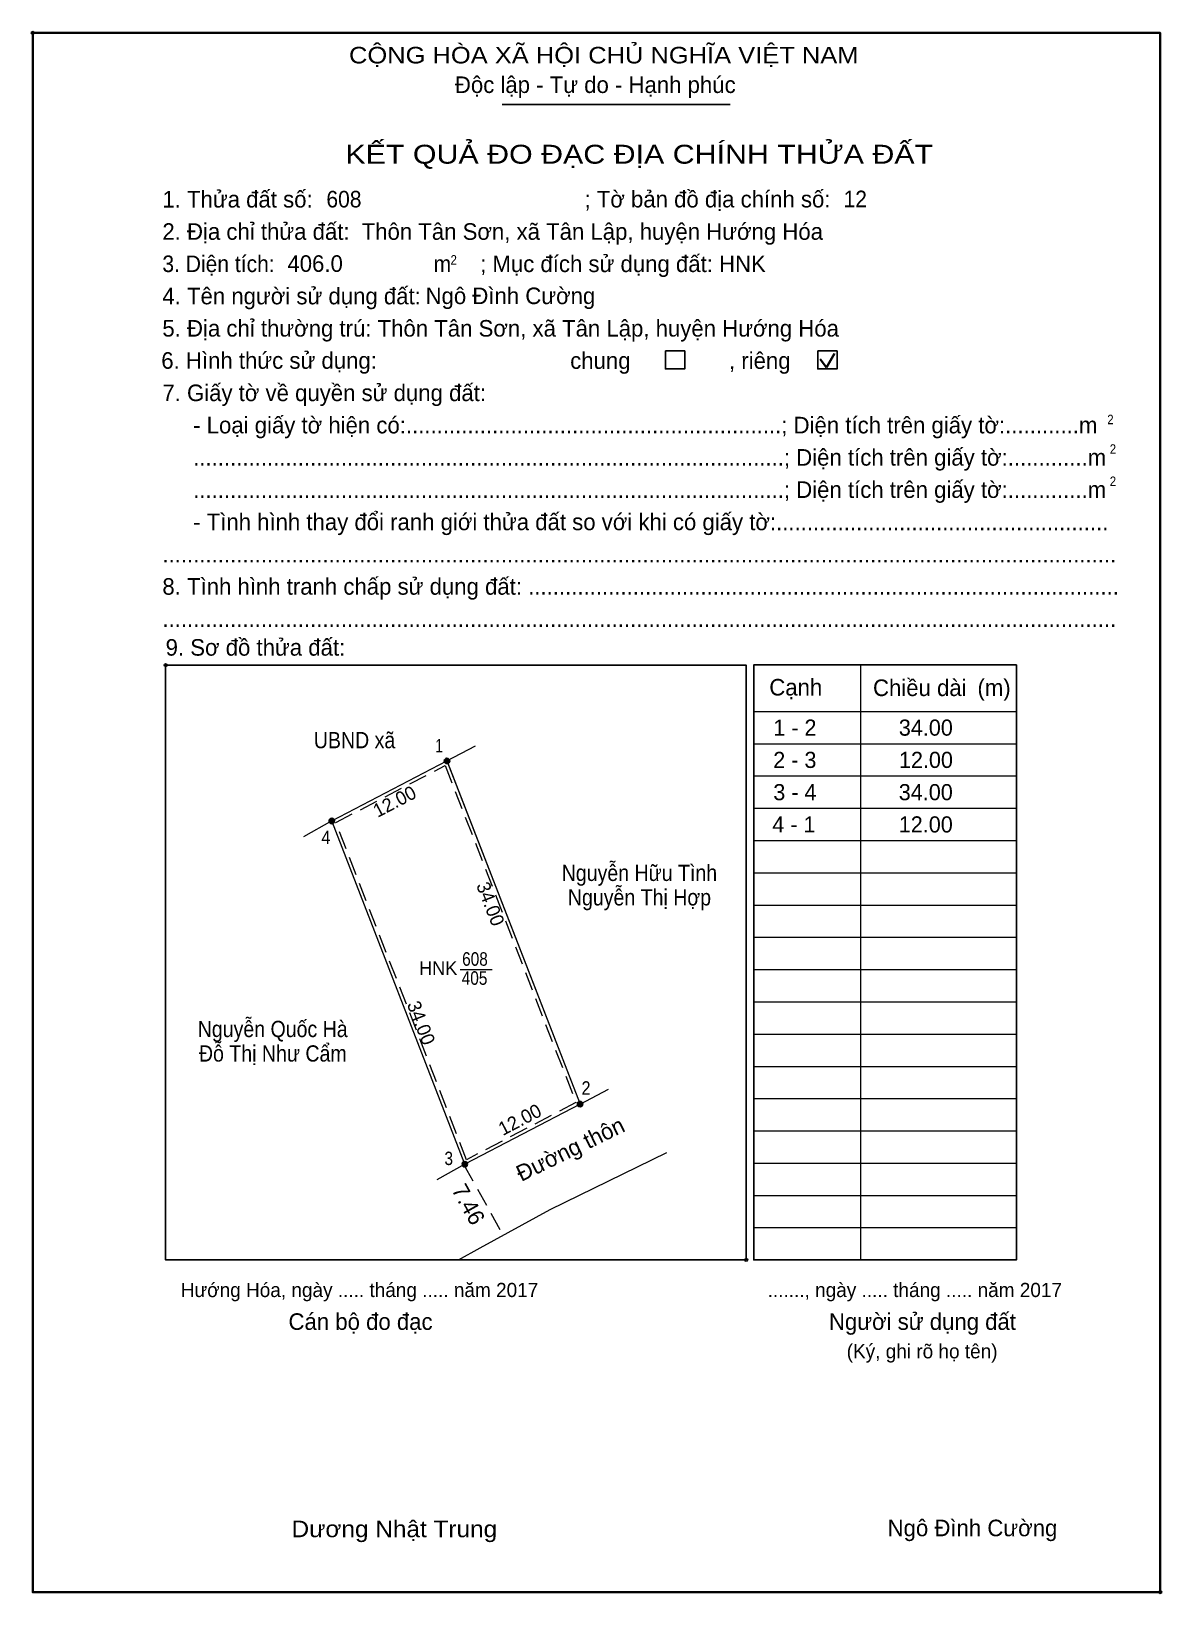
# Model space of a CAD drawing. Header units: metres. Extents: x 548092 to 548768, y 1837749 to 1837896.
# Drawn here: x 548153.9 to 548258.3, y 1837751.3 to 1837895.6 of the extents above; entities that cross this region are included whole.
import ezdxf
from ezdxf.enums import TextEntityAlignment as Align

# ---------------------------------------------------------------- set-up
doc = ezdxf.new("R2010")
doc.units = ezdxf.units.M
doc.header["$LTSCALE"] = 0.57
doc.header["$PDMODE"] = 32
doc.header["$PDSIZE"] = 0.285
doc.linetypes.add('MEDIUM_DASHED', pattern=[4.5, 3, -1.5])
for name, color, linetype, lineweight in [('1', 7, 'Continuous', 13), ('10', 7, 'Continuous', 13), ('11', 7, 'Continuous', 25), ('2', 7, 'Continuous', 35), ('27', 7, 'Continuous', 13), ('50', 7, 'Continuous', 25), ('63', 7, 'Continuous', 13)]:
    doc.layers.add(name, color=color, linetype=linetype, lineweight=lineweight)
for name, color, linetype in [('36', 7, 'Continuous'), ('48', 7, 'Continuous'), ('52', 7, 'Continuous'), ('6', 7, 'Continuous'), ('9', 7, 'Continuous')]:
    doc.layers.add(name, color=color, linetype=linetype)

msp = doc.modelspace()

# ---------------------------------------------------------------- texts
at = {"layer": '1'}
for s, height, width, p in [('CỘNG HÒA XÃ HỘI CHỦ NGHĨA VIỆT NAM', 1.53, 1.15, (548183.22, 1837892.63)), ('3. Diện tích:', 1.53, 0.95, (548165.98, 1837873.36)), ('2', 0.874, 0.9, (548192.6, 1837874.05)), ('m', 1.53, 0.95, (548191.03, 1837873.36)), ('2', 0.874, 0.9, (548253.26, 1837859.31)), ('2', 0.874, 0.9, (548253.49, 1837856.58)), ('2', 0.874, 0.9, (548253.49, 1837853.6)), ('Dương Nhật Trung', 1.53, 1.1, (548177.91, 1837756.51))]:
    msp.add_text(s, height=height, dxfattribs=dict(at, width=width)).set_placement(p)
for s, height, p in [('Độc lập - Tự do - Hạnh phúc', 1.53, (548193, 1837889.9)), ('1. Thửa đất số:', 1.53, (548165.98, 1837879.32)), ('; Tờ bản đồ địa chính số:', 1.53, (548204.97, 1837879.33)), ('2. Địa chỉ thửa đất:', 1.53, (548165.98, 1837876.34)), ('; Mục đích sử dụng đất: HNK', 1.53, (548195.33, 1837873.36)), ('4. Tên người sử dụng đất:', 1.53, (548165.98, 1837870.38)), ('5. Địa chỉ thường trú: Thôn Tân Sơn, xã Tân Lập, huyện Hướng Hóa', 1.53, (548165.98, 1837867.4)), ('chung                , riêng', 1.53, (548203.65, 1837864.42)), ('7. Giấy tờ về quyền sử dụng đất:', 1.53, (548165.98, 1837861.44)), ('     - Loại giấy tờ hiện có:.............................................................; Diện tích trên giấy tờ:............m', 1.53, (548165.98, 1837858.46)), ('     ................................................................................................; Diện tích trên giấy tờ:.............m', 1.53, (548165.98, 1837855.48)), ('     ................................................................................................; Diện tích trên giấy tờ:.............m', 1.53, (548165.98, 1837852.5)), ('     - Tình hình thay đổi ranh giới thửa đất so với khi có giấy tờ:......................................................', 1.53, (548165.98, 1837849.52)), ('...........................................................................................................................................................', 1.53, (548165.98, 1837846.54)), ('8. Tình hình tranh chấp sử dụng đất: ................................................................................................', 1.53, (548165.98, 1837843.56)), ('...........................................................................................................................................................', 1.53, (548165.98, 1837840.58)), ('9. Sơ đồ thửa đất:', 1.53, (548166.28, 1837837.93)), ('Cạnh', 1.53, (548222.04, 1837834.25)), ('Chiều dài', 1.53, (548231.62, 1837834.2)), ('(m)', 1.53, (548241.27, 1837834.22)), ('Hướng Hóa, ngày ..... tháng ..... năm 2017', 1.311, (548167.68, 1837778.69)), ('......., ngày ..... tháng ..... năm 2017', 1.311, (548221.89, 1837778.69)), ('Cán bộ đo đạc', 1.53, (548177.63, 1837775.66)), ('Người sử dụng đất', 1.53, (548227.55, 1837775.66)), ('(Ký, ghi rõ họ tên)', 1.311, (548229.19, 1837773.03))]:
    msp.add_text(s, height=height, dxfattribs=at).set_placement(p)
for s, height, width, p in [('KẾT QUẢ ĐO ĐẠC ĐỊA CHÍNH THỬA ĐẤT', 1.748, 1.2, (548210.03, 1837883.37)), ('608', 1.25, 0.85, (548194.855, 1837809.29)), ('405', 1.25, 0.85, (548194.815, 1837807.53))]:
    msp.add_text(s, height=height, dxfattribs=dict(at, width=width)).set_placement(p, align=Align.CENTER)
msp.add_text('HNK', height=1.25, dxfattribs=at).set_placement((548191.455, 1837808.45), align=Align.CENTER)
at = {"layer": '10'}
for s, rotation, p in [('Đường thôn', 25.946, (548199.13, 1837789.32)), ('7.46', 299.064, (548192.65, 1837788.6))]:
    msp.add_text(s, height=1.5, rotation=rotation, dxfattribs=at).set_placement(p)
at = {"layer": '36', "width": 0.9}
for s, p in [('UBND xã', (548183.73, 1837829.38)), ('Nguyễn Hữu Tình', (548210.045, 1837817.12)), ('Nguyễn Thị Hợp', (548210.05, 1837814.86)), ('Nguyễn Quốc Hà', (548176.17, 1837802.7)), ('Đỗ Thị Như Cẩm', (548176.18, 1837800.44))]:
    msp.add_text(s, height=1.5, dxfattribs=at).set_placement(p, align=Align.CENTER)
at = {"layer": '48'}
msp.add_text('6. Hình thức sử dụng:', height=1.53, dxfattribs=at).set_placement((548165.88, 1837864.43))
at = {"layer": '52'}
for s, p in [('1 - 2', (548224.405, 1837830.54)), ('34.00', (548236.5, 1837830.54)), ('2 - 3', (548224.4, 1837827.56)), ('12.00', (548236.51, 1837827.56)), ('3 - 4', (548224.405, 1837824.58)), ('34.00', (548236.495, 1837824.58)), ('4 - 1', (548224.315, 1837821.6)), ('12.00', (548236.495, 1837821.6))]:
    msp.add_text(s, height=1.49, dxfattribs=at).set_placement(p, align=Align.CENTER)
at = {"layer": '6', "width": 0.95}
for s, p in [('608', (548181.13, 1837879.33)), ('12', (548228.9, 1837879.35))]:
    msp.add_text(s, height=1.53, dxfattribs=at).set_placement(p)
at = {"layer": '6'}
for s, p in [('Thôn Tân Sơn, xã Tân Lập, huyện Hướng Hóa', (548184.39, 1837876.34)), ('406.0', (548177.53, 1837873.38)), ('Ngô Đình Cường', (548190.29, 1837870.4)), ('Ngô Đình Cường', (548232.97, 1837756.6))]:
    msp.add_text(s, height=1.53, dxfattribs=at).set_placement(p)
at = {"layer": '63'}
for s, rotation, p in [('12.00', 27.547, (548187.716, 1837823.909)), ('34.00', 291.191, (548195.704, 1837814.7809)), ('34.00', 291.191, (548189.304, 1837803.7909)), ('12.00', 27.547, (548199.286, 1837794.529))]:
    msp.add_text(s, height=1.25, rotation=rotation, dxfattribs=at).set_placement(p, align=Align.CENTER)
at = {"layer": '9'}
for s, width, p in [('1', 0.75, (548191.54, 1837829)), ('4', 0.9, (548181.09, 1837820.54)), ('2', 0.9, (548205.115, 1837797.38)), ('3', 0.85, (548192.43, 1837790.88))]:
    msp.add_text(s, height=1.242, dxfattribs=dict(at, width=width)).set_placement(p, align=Align.CENTER)

# ---------------------------------------------------------------- hatches: boundary and pattern name
at = {"layer": '11'}
for points in [[(548192.5183, 1837828.21, 1), (548192.0217, 1837828.21, 1)], [(548181.8783, 1837822.66, 1), (548181.3817, 1837822.66, 1)], [(548181.8783, 1837822.66, 1), (548181.3817, 1837822.66, 1)], [(548204.8083, 1837796.51, 1), (548204.3117, 1837796.51, 1)], [(548194.1683, 1837790.96, 1), (548193.6717, 1837790.96, 1)]]:
    msp.add_hatch(color=256, dxfattribs=at).paths.add_polyline_path(points)

# ---------------------------------------------------------------- linework, layer by layer
at = {"layer": '1', "lineweight": 25}
for p, q in [((548197.37, 1837888.85), (548218.43, 1837888.85)), ((548244.87, 1837782.12), (548244.87, 1837837.07)), ((548166.28, 1837783.23), (548166.28, 1837833.61))]:
    msp.add_line(p, q, dxfattribs=at)
at = {"layer": '1', "lineweight": 35}
for p, q in [((548226.74, 1837865.31), (548227.34, 1837864.54)), ((548227.34, 1837864.54), (548228.06, 1837865.83))]:
    msp.add_line(p, q, dxfattribs=at)
at = {"layer": '1'}
for p, q in [((548230.47, 1837837.07), (548230.47, 1837782.12)), ((548220.6, 1837832.78), (548237.28, 1837832.78)), ((548237.28, 1837832.78), (548244.87, 1837832.78)), ((548220.6, 1837829.8), (548237.28, 1837829.8)), ((548237.28, 1837829.8), (548244.87, 1837829.8)), ((548220.6, 1837826.82), (548237.28, 1837826.82)), ((548237.28, 1837826.82), (548244.87, 1837826.82)), ((548220.6, 1837823.84), (548237.28, 1837823.84)), ((548237.28, 1837823.84), (548244.87, 1837823.84)), ((548220.6, 1837820.86), (548237.28, 1837820.86)), ((548237.28, 1837820.86), (548244.87, 1837820.86)), ((548220.6, 1837817.88), (548237.28, 1837817.88)), ((548237.28, 1837817.88), (548244.87, 1837817.88)), ((548220.6, 1837814.9), (548237.28, 1837814.9)), ((548237.28, 1837814.9), (548244.87, 1837814.9)), ((548220.6, 1837811.92), (548237.28, 1837811.92)), ((548237.28, 1837811.92), (548244.87, 1837811.92)), ((548220.6, 1837808.94), (548237.28, 1837808.94)), ((548237.28, 1837808.94), (548244.87, 1837808.94)), ((548220.6, 1837805.96), (548237.28, 1837805.96)), ((548237.28, 1837805.96), (548244.87, 1837805.96)), ((548220.6, 1837802.98), (548237.28, 1837802.98)), ((548237.28, 1837802.98), (548244.87, 1837802.98)), ((548220.6, 1837800), (548237.28, 1837800)), ((548237.28, 1837800), (548244.87, 1837800)), ((548220.6, 1837797.02), (548237.28, 1837797.02)), ((548237.28, 1837797.02), (548244.87, 1837797.02)), ((548220.6, 1837794.04), (548237.28, 1837794.04)), ((548237.28, 1837794.04), (548244.87, 1837794.04)), ((548220.6, 1837791.06), (548237.28, 1837791.06)), ((548237.28, 1837791.06), (548244.87, 1837791.06)), ((548220.6, 1837788.08), (548237.28, 1837788.08)), ((548237.28, 1837788.08), (548244.87, 1837788.08)), ((548220.6, 1837785.1), (548237.28, 1837785.1)), ((548237.28, 1837785.1), (548244.87, 1837785.1))]:
    msp.add_line(p, q, dxfattribs=at)
at = {"layer": '1', "lineweight": 25}
for points in [[(548166.28, 1837833.61), (548166.28, 1837837.05), (548219.91, 1837837.05), (548219.91, 1837833.61), (548219.91, 1837783.23)], [(548244.87, 1837837.07), (548220.6, 1837837.07), (548220.6, 1837782.12), (548244.87, 1837782.12), (548244.87, 1837782.66)], [(548219.91, 1837783.23), (548219.91, 1837782.12), (548166.28, 1837782.12), (548166.28, 1837783.23)]]:
    msp.add_lwpolyline(points, dxfattribs=at)
at = {"layer": '1'}
msp.add_lwpolyline([(548192.27, 1837828.21), (548204.56, 1837796.51), (548193.92, 1837790.96), (548181.63, 1837822.66)], close=True, dxfattribs=at)
msp.add_lwpolyline([(548192.36, 1837827.99), (548204.56, 1837796.51), (548193.92, 1837790.96), (548181.63, 1837822.66), (548192.27, 1837828.21)], dxfattribs=at)
at = {"layer": '1', "linetype": 'MEDIUM_DASHED'}
msp.add_lwpolyline([(548192.11, 1837827.79), (548204.18, 1837796.65), (548194.08, 1837791.38), (548182.01, 1837822.52)], close=True, dxfattribs=at)
at = {"layer": '1'}
for p in [(548154.01, 1837895.46), (548166.28, 1837837.05), (548219.91, 1837782.12), (548258.15, 1837751.43)]:
    msp.add_point(p, dxfattribs=at)
at = {"layer": '10'}
msp.add_line((548201.8, 1837786.78), (548212.59, 1837792.03), dxfattribs=at)
at = {"layer": '10', "linetype": 'MEDIUM_DASHED'}
msp.add_line((548193.83, 1837790.91), (548197.45, 1837784.39), dxfattribs=at)
at = {"layer": '10'}
msp.add_lwpolyline([(548181.63, 1837822.66), (548192.27, 1837828.21), (548192.36, 1837827.99), (548204.56, 1837796.51), (548193.92, 1837790.96)], close=True, dxfattribs=at)
msp.add_lwpolyline([(548193.32, 1837782.12), (548195.34, 1837783.23), (548201.8, 1837786.78)], dxfattribs=at)
at = {"layer": '11'}
for centre in [(548192.27, 1837828.21), (548181.63, 1837822.66), (548181.63, 1837822.66), (548204.56, 1837796.51), (548193.92, 1837790.96)]:
    msp.add_circle(centre, 0.2483, dxfattribs=at)
at = {"layer": '2'}
msp.add_lwpolyline([(548154.01, 1837895.46), (548258.14, 1837895.46), (548258.14, 1837751.43), (548154.01, 1837751.43)], close=True, dxfattribs=at)
at = {"layer": '27'}
for p, q in [((548192.27, 1837828.21), (548194.91, 1837829.59)), ((548181.63, 1837822.66), (548179.03, 1837821.21)), ((548204.56, 1837796.51), (548207.2, 1837797.89)), ((548193.92, 1837790.96), (548191.32, 1837789.51))]:
    msp.add_line(p, q, dxfattribs=at)
at = {"layer": '50'}
for points in [[(548212.44, 1837866.08), (548214.23, 1837866.08), (548214.23, 1837864.41), (548212.44, 1837864.41)], [(548226.51, 1837866.08), (548228.3, 1837866.08), (548228.3, 1837864.41), (548226.51, 1837864.41)]]:
    msp.add_lwpolyline(points, close=True, dxfattribs=at)
at = {"layer": '63'}
msp.add_line((548193.49, 1837808.95), (548196.45, 1837808.95), dxfattribs=at)

msp.set_redraw_order([(e.dxf.handle, doc.entitydb.next_handle()) for e in msp.query("TEXT MTEXT ATTDEF DIMENSION ARC_DIMENSION")])  # texts and dimensions are drawn at this point

doc.saveas('drawing.dxf')
